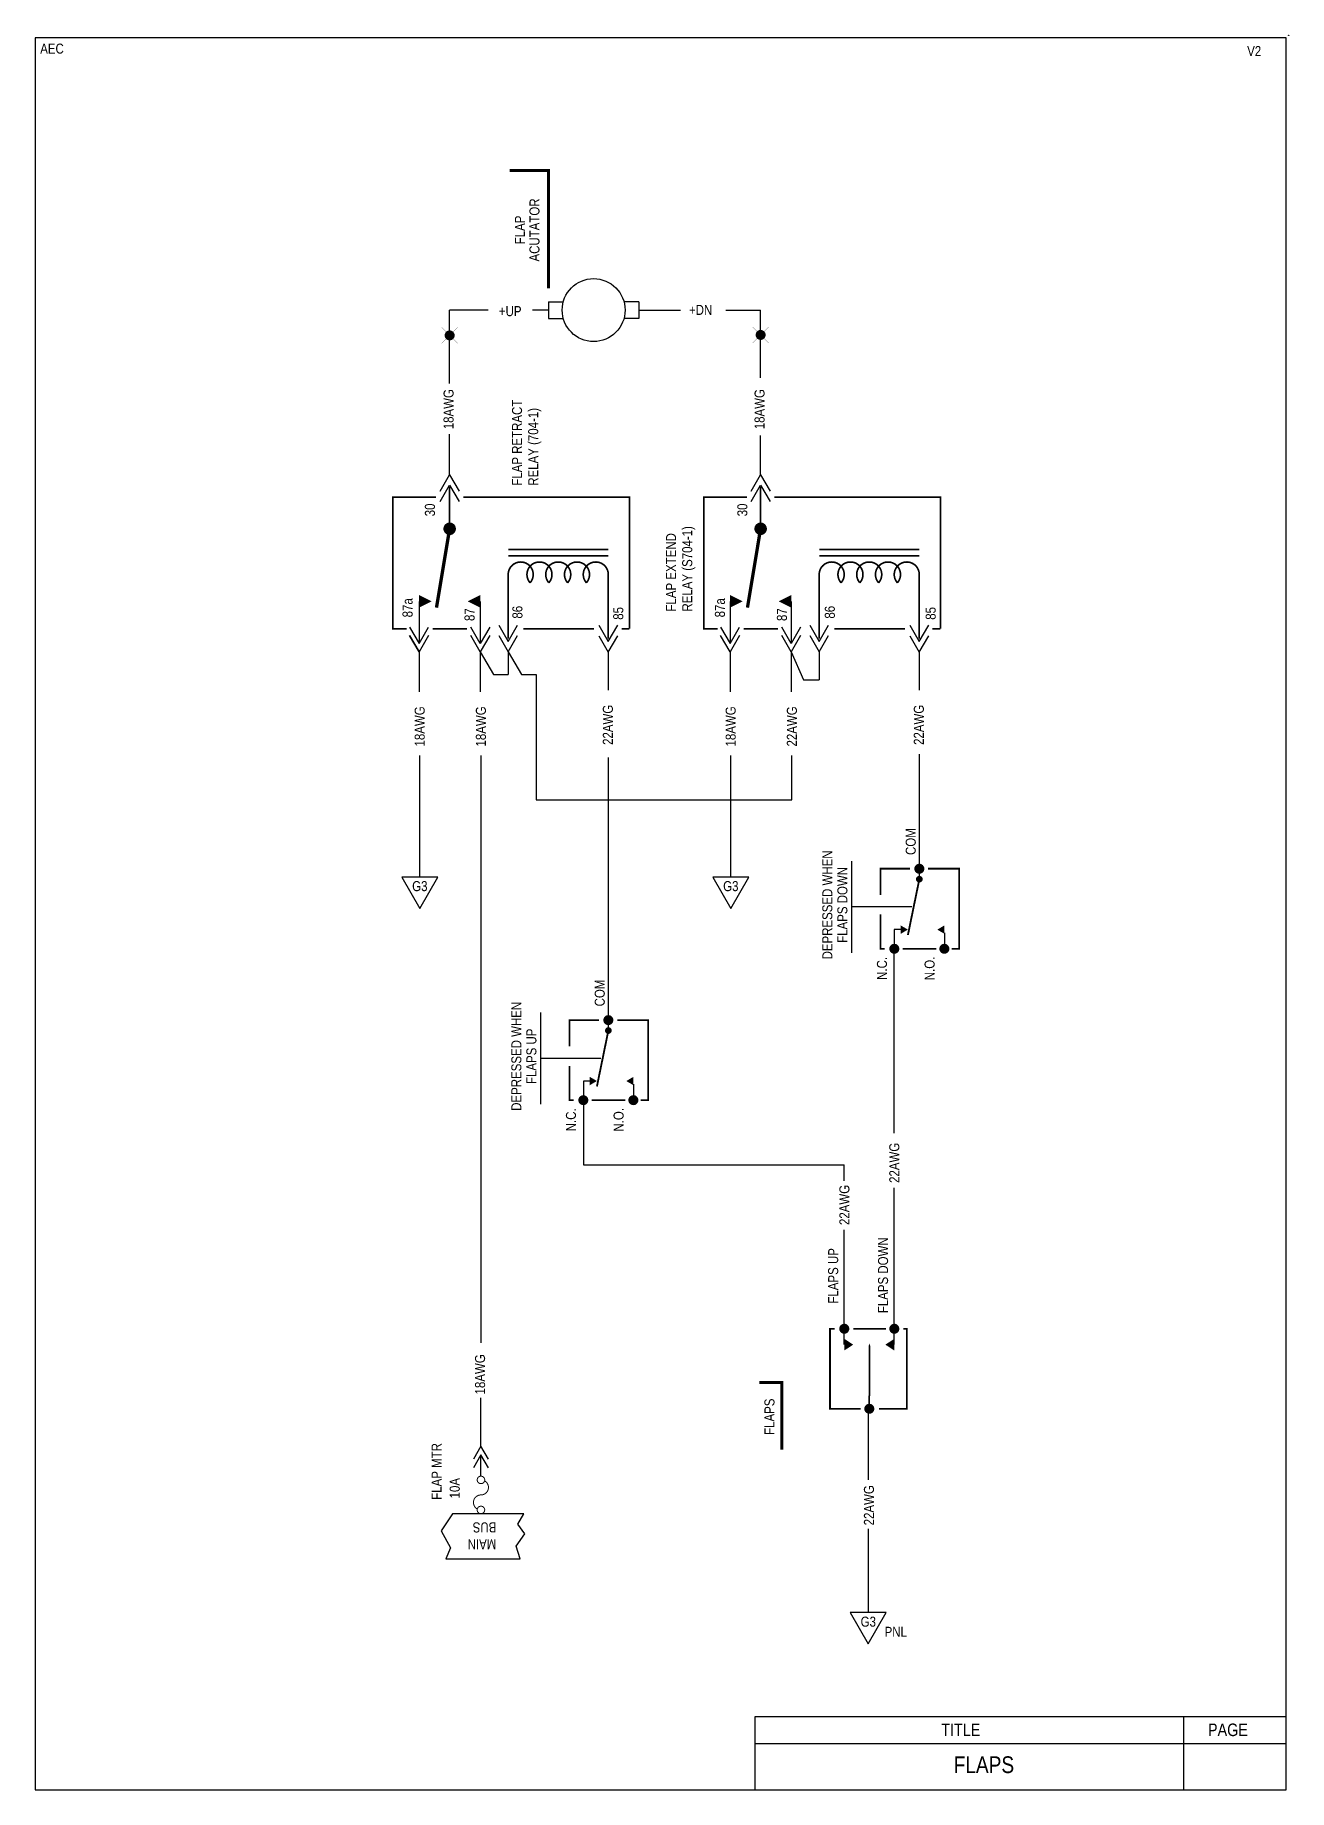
# Model space of a CAD drawing. Extents: x -9.8 to 25.2, y 29.5 to 52.
# Drawn here: x 17.73 to 25.25, y 41.47 to 51.98 of the extents above; entities that cross this region are included whole.
import ezdxf
from ezdxf.enums import TextEntityAlignment as Align

# ---------------------------------------------------------------- set-up
doc = ezdxf.new("R2010")
doc.units = 0
doc.header["$LTSCALE"] = 0.5
doc.header["$MEASUREMENT"] = 0
doc.layers.get('0').update_dxf_attribs({"linetype": 'CONTINUOUS'})
doc.styles.get("Standard").update_dxf_attribs({"font": 'technic_.ttf'})

msp = doc.modelspace()

# ---------------------------------------------------------------- texts
at = {"color": 7}
msp.add_text('AEC', height=0.06, dxfattribs=at).set_placement((17.76364054030368, 51.87131565189594))
for s, p in [('V2', (24.99930661397649, 51.85661941745559)), ('+UP', (20.51337071774102, 50.29821572705511)), ('+DN', (21.65287636957047, 50.30563492095722))]:
    msp.add_text(s, height=0.06).set_placement(p)
for s, height, p in [('FLAP', 0.05999999999994, (20.6695138007582, 50.81459341838219)), ('ACUTATOR', 0.05999999999994, (20.75666014769952, 50.81459341838219)), ('30', 0.06, (20.12988816145699, 49.13695223310357)), ('30', 0.06, (22.00277598447717, 49.13695223310357)), ('87a', 0.06, (19.99561969063555, 48.55049884498496)), ('87a', 0.06, (21.86850751365573, 48.55049884498496)), ('87', 0.06, (20.36726326502373, 48.50937055948549)), ('86', 0.06, (20.65427576275604, 48.52384000868352)), ('85', 0.06, (21.25905758100347, 48.5169854133534)), ('87', 0.06, (22.24015108804391, 48.50937055948549)), ('86', 0.06, (22.52716358577622, 48.52384000868352)), ('85', 0.06, (23.13194540402365, 48.5169854133534)), ('COM', 0.06, (23.01228600978148, 47.1494406958561)), ('DEPRESSED WHEN', 0.05999999999994, (22.5122673627939, 46.76992527629202)), ('FLAPS DOWN', 0.05999999999994, (22.60262298458284, 46.76992527629202)), ('N.C.', 0.06, (22.83973997085721, 46.38945080131608)), ('N.O.', 0.06, (23.12541522872503, 46.38945080131608)), ('COM', 0.06, (21.14789132177497, 46.24219563564271)), ('DEPRESSED WHEN', 0.05999999999994, (20.64787267478738, 45.86268021607863)), ('FLAPS UP', 0.05999999999994, (20.73822829657633, 45.86268021607863)), ('N.C.', 0.06, (20.9753452828507, 45.48220574110269)), ('N.O.', 0.06, (21.26102054071852, 45.48220574110269)), ('22AWG', 0.05999999999994, (22.91382530263624, 45.22446240331231)), ('22AWG', 0.05999999999994, (22.61476082846294, 44.97192051765556)), ('FLAPS UP', 0.05999999999994, (22.54738292196492, 44.54719357867265)), ('FLAPS DOWN', 0.05999999999994, (22.84644739613823, 44.55067300843452)), ('FLAPS', 0.05999999999994, (22.16541352607056, 43.70296720564089))]:
    msp.add_text(s, height=height, rotation=90).set_placement(p, align=Align.CENTER)
for s, p in [('18AWG', (20.24159795573025, 49.62033050523146)), ('18AWG', (22.10599264373677, 49.62033050523146)), ('FLAP RETRACT', (20.65208645810202, 49.28205754868853)), ('RELAY (704-1)', (20.74922931524487, 49.28205754868853)), ('RELAY (S704-1)', (21.67254531433234, 48.52809799321757)), ('FLAP EXTEND', (21.57540245718949, 48.52809799321757))]:
    msp.add_text(s, height=0.06, rotation=90, dxfattribs=at).set_placement(p)
for s, height, p in [('18AWG', 0.05999961599994003, (20.06850691410164, 47.71941889109701)), ('18AWG', 0.05999961599994003, (20.43535798583382, 47.71941889109701)), ('22AWG', 0.05999961599994003, (21.19660664634643, 47.72878157408672)), ('18AWG', 0.05999961599994003, (21.93290160210815, 47.71941889109701)), ('22AWG', 0.05999961599994003, (22.29975267384033, 47.71941889109701)), ('22AWG', 0.05999961599994003, (23.06100133435294, 47.72878157408672)), ('18AWG', 0.05999961599994003, (20.43039786043341, 43.83654534612284)), ('FLAP MTR', 0.06, (20.1697466095303, 43.20516020165866)), ('10A', 0.06, (20.2787074565364, 43.21354898743313)), ('22AWG', 0.05999961599994003, (22.76184825392993, 43.05204468318785))]:
    msp.add_text(s, height=height, rotation=90).set_placement(p)
for s, height, p in [('G3', 0.06, (20.0392861208026, 46.85263328116287)), ('G3', 0.06, (21.90368080880912, 46.85263328116289)), ('TITLE', 0.07499951999992503, (23.28258992305217, 41.78918346265269)), ('PAGE', 0.07499951999992503, (24.88409971075142, 41.78918346265269)), ('PAGE', 0.07499951999992503, (24.88409971075142, 41.78918346265269)), ('PAGE', 0.07499951999992503, (24.88409971075142, 41.78918346265269)), ('PAGE', 0.07499951999992503, (24.88409971075142, 41.78918346265269)), ('FLAPS', 0.1, (23.42092680200465, 41.56776278422755))]:
    msp.add_text(s, height=height).set_placement(p, align=Align.CENTER)

# ---------------------------------------------------------------- blocks, each defined once
blk = doc.blocks.new('MAINBUS')
for s, p in [('BUS', (-0.0790496792124582, 0.1157485406604657)), ('MAIN', (0.0220554109667308, 0.1157485406604657))]:
    blk.add_text(s, height=0.06, rotation=270).set_placement(p)
blk = doc.blocks.new('SPADETERM')
at = {"color": 7}
for p, q in [((0, 0), (-0.09778629398190475, 0.0564569431535098)), ((-0.09778629398190475, -0.0564569431535098), (0, 0)), ((0.06509466086077254, 0), (-0.03269163312113221, 0.0564569431535098)), ((-0.03269163312113221, -0.0564569431535098), (0.06509466086077254, 0))]:
    blk.add_line(p, q, dxfattribs=at)
blk = doc.blocks.new('FUSE')
at = {"const_width": 0.01}
blk.add_lwpolyline([(0.1404259733037172, -0.03625724772812688, -729.2147678623838), (0.1406250000000036, -0.03630921887069505, -0.7745966692415445), (0, 0, 0.7745966692414826), (-0.1406250000000036, 0.03630921887069505, 55.55771820439573), (-0.1380376597728556, 0.03554085559310494, 55.55771820439573)], format="xyb", dxfattribs=at)
blk = doc.blocks.new('SPLICE')
at = {"const_width": 0.002}
for points in [[(0.0485283297775041, 0.0485283297775041), (-0.04852832977750587, -0.04852832977750765)], [(0.04852832977750587, -0.04852832977750676), (-0.04852832977750587, 0.0485283297775041)]]:
    blk.add_lwpolyline(points, dxfattribs=at)
at = {"const_width": 0.03}
blk.add_lwpolyline([(-0.01500000000000057, 0, 1), (0.01500000000000057, 0, 1)], format="xyb", close=True, dxfattribs=at)
blk = doc.blocks.new('G3')
blk.add_lwpolyline([(-0.10814064147376, 0), (0, -0.1873050853956357), (0.1081406414737529, 0)], close=True)
for s, p in [('G3', (0.0003153238489108645, -0.08411461235873219)), ('PNL', (0.1648400205261016, -0.1450769392401696))]:
    blk.add_text(s, height=0.06).set_placement(p, align=Align.CENTER)

# ---------------------------------------------------------------- linework, layer by layer
for p, q in [((20.81133882030419, 50.38461688036131), (20.81133882030419, 50.28461688036131)), ((20.81133882030419, 50.38461688036131), (20.89958891585136, 50.38461688036131)), ((21.35138111980652, 50.38461688036131), (21.26313102425935, 50.38461688036131)), ((21.35138111980652, 50.38461688036131), (21.35138111980652, 50.28461688036131)), ((20.21820107786247, 49.89382414780959), (20.21820107786247, 50.33461688036132)), ((20.81133882030419, 50.28461688036131), (20.89958891585136, 50.28461688036131)), ((21.35138111980652, 50.28461688036131), (21.26313102425935, 50.28461688036131)), ((22.08259576586899, 49.92891619839622), (22.08259576586899, 50.33461688036132)), ((20.21820107786247, 49.34544424493114), (20.21820107786247, 49.59123543687208)), ((22.08259576586899, 49.34737544841858), (22.08259576586899, 49.58290067954429)), ((20.03477554199638, 48.5890802834495), (20.03477554199638, 48.33732069971304)), ((20.40162661372857, 48.5890802834495), (20.40162661372857, 48.33732069971304)), ((21.89917023000289, 48.5890802834495), (21.89917023000289, 48.33732069971304)), ((22.26602130173508, 48.5890802834495), (22.26602130173508, 48.33732069971304)), ((20.03477554199638, 48.28681489489686), (20.03477554199638, 48.04590928864562)), ((20.40162661372857, 48.34021317036536), (20.40162661372857, 48.33732069971305)), ((20.40162661372857, 48.28681489489686), (20.40162661372857, 48.04590928864562)), ((20.56913574765183, 48.28843675268433), (20.56913574765182, 48.15036339669972)), ((21.89917023000289, 48.28681489489686), (21.89917023000289, 48.04590928864562)), ((22.26602130173508, 48.34021317036536), (22.26602130173508, 48.33732069971305)), ((22.26602130173508, 48.28681489489686), (22.26602130173508, 48.04590928864562)), ((22.43353043565834, 48.28737840603692), (22.43353043565833, 48.11947312236521)), ((21.16958847069914, 46.61781486348352), (21.16958847069914, 47.65284486609969)), ((23.03398315870565, 47.00014610284499), (23.03398315870565, 47.673574136708)), ((22.62873486373538, 46.48312995948123), (22.62873486373538, 47.03219195449103)), ((23.03398315870565, 46.92418818240144), (23.03398315870565, 47.00172840865237)), ((22.98951388681817, 46.75766095698613), (22.62873486373538, 46.75766095698613)), ((22.88402213425791, 46.621900669995), (22.88402213425791, 46.50715701751755)), ((22.92293303353659, 46.621900669995), (22.88402213425791, 46.621900669995)), ((23.18402213425791, 46.60242856098347), (23.18402213425791, 46.50715701751755)), ((20.76434017572887, 45.57588489926784), (20.76434017572887, 46.12494689427763)), ((21.16958847069914, 46.01694312218805), (21.16958847069914, 46.09448334843898)), ((21.12511919881166, 45.85041589677274), (20.76434017572887, 45.85041589677274)), ((21.05853834553008, 45.71465560978161), (21.0196274462514, 45.71465560978161)), ((21.0196274462514, 45.71465560978161), (21.0196274462514, 45.59991195730416)), ((21.3196274462514, 45.69518350077008), (21.3196274462514, 45.59991195730416)), ((22.58402213425791, 45.11750926742089), (22.58402213425792, 45.21163187167974)), ((22.88402213425791, 44.23011149181168), (22.88402213425791, 45.07532687510071)), ((22.58402213425791, 44.23011149181168), (22.58402213425791, 44.82369449701982)), ((22.58402213425791, 44.13483994834576), (22.58402213425791, 44.23011149181168)), ((22.88402213425791, 44.13483994834576), (22.88402213425791, 44.23011149181168)), ((22.72774041036512, 43.76303710683373), (22.72774041036512, 43.32428663386854)), ((20.40582186868588, 43.34876195020325), (20.40582186868588, 43.47551457817934))]:
    msp.add_line(p, q)
at = {"color": 7}
for p, q in [((20.44947894790326, 50.33461688036132), (20.21820107786247, 50.33461688036132)), ((20.81133882030419, 50.33461688036132), (20.71527342928199, 50.33461688036132)), ((21.35138111980652, 50.33461688036132), (21.60144753808279, 50.33461688036132)), ((21.8741118566197, 50.33461688036132), (22.08259576586899, 50.33461688036132)), ((20.16174413470896, 49.24958915443666), (20.21820107786247, 49.34737544841857)), ((20.21820107786247, 49.34737544841857), (20.27465802101598, 49.24958915443666)), ((22.02613882271547, 49.24958915443666), (22.08259576586899, 49.34737544841857)), ((22.08259576586899, 49.34737544841857), (22.13905270902249, 49.24958915443666)), ((20.16174413470896, 49.18774077649238), (20.21820107786247, 49.28552707047429)), ((20.21820107786247, 49.28552707047429), (20.27465802101598, 49.18774077649238)), ((22.02613882271547, 49.18774077649238), (22.08259576586899, 49.28552707047429)), ((22.08259576586899, 49.28552707047429), (22.13905270902249, 49.18774077649238)), ((19.97831859884288, 48.43510699369494), (20.03477554199638, 48.33732069971304)), ((20.03477554199638, 48.28681489489686), (19.97831859884288, 48.38460118887875)), ((19.97831859884287, 48.38460118887875), (20.03477554199638, 48.28681489489686)), ((20.03477554199638, 48.33732069971304), (20.0912324851499, 48.43510699369494)), ((20.0912324851499, 48.38460118887875), (20.03477554199638, 48.28681489489686)), ((20.40162661372857, 48.33732069971304), (20.34516967057506, 48.43510699369494)), ((20.40162661372857, 48.28681489489686), (20.34516967057506, 48.38460118887875)), ((20.45808355688208, 48.43510699369494), (20.40162661372857, 48.33732069971304)), ((20.45808355688208, 48.38460118887875), (20.40162661372857, 48.28681489489686)), ((20.51267880449832, 48.4470130779631), (20.56913574765183, 48.3492267839812)), ((20.51267880449832, 48.38516470001883), (20.56913574765183, 48.28737840603692)), ((20.56913574765183, 48.3492267839812), (20.62559269080534, 48.4470130779631)), ((20.56913574765183, 48.28737840603692), (20.62559269080534, 48.38516470001883)), ((21.11267880449832, 48.4470130779631), (21.16913574765183, 48.3492267839812)), ((21.11267880449832, 48.38235344076472), (21.16913574765183, 48.28456714678282)), ((21.16913574765183, 48.3492267839812), (21.22559269080534, 48.4470130779631)), ((21.16913574765183, 48.28456714678282), (21.22559269080534, 48.38235344076472)), ((21.84271328684939, 48.43510699369494), (21.89917023000289, 48.33732069971304)), ((21.89917023000289, 48.28681489489686), (21.84271328684939, 48.38460118887875)), ((21.89917023000289, 48.33732069971304), (21.95562717315641, 48.43510699369494)), ((21.95562717315641, 48.38460118887875), (21.89917023000289, 48.28681489489686)), ((22.26602130173508, 48.33732069971304), (22.20956435858157, 48.43510699369494)), ((22.26602130173508, 48.28681489489686), (22.20956435858157, 48.38460118887875)), ((22.32247824488859, 48.43510699369494), (22.26602130173508, 48.33732069971304)), ((22.32247824488859, 48.38460118887875), (22.26602130173508, 48.28681489489686)), ((22.37707349250483, 48.4470130779631), (22.43353043565834, 48.3492267839812)), ((22.37707349250483, 48.38516470001883), (22.43353043565834, 48.28737840603692)), ((22.43353043565834, 48.3492267839812), (22.48998737881185, 48.4470130779631)), ((22.43353043565834, 48.28737840603692), (22.48998737881185, 48.38516470001883)), ((22.97707349250484, 48.4470130779631), (23.03353043565834, 48.3492267839812)), ((22.97707349250484, 48.38235344076472), (23.03353043565834, 48.28456714678282)), ((23.03353043565834, 48.3492267839812), (23.08998737881186, 48.4470130779631)), ((23.03353043565834, 48.28456714678282), (23.08998737881186, 48.38235344076472)), ((20.40162661372857, 48.28681489489686), (20.48110709521973, 48.15036339669972)), ((20.56913574765183, 48.28737840603692), (20.64861622914299, 48.15092690783978)), ((21.16913574765183, 48.28456714678282), (21.16913574765183, 48.05614413319821)), ((22.26602130173508, 48.28681489489686), (22.33976768270983, 48.11947312236521)), ((23.03353043565834, 48.28432155193384), (23.03353043565834, 48.05589853834922)), ((20.48110709521973, 48.15036339669972), (20.56913574765182, 48.15036339669972)), ((20.64861622914299, 48.15092690783978), (20.73664488157508, 48.15092690783978)), ((20.73664488157508, 48.15092690783978), (20.73664488157508, 47.39889673068051)), ((22.33976768270983, 48.11947312236521), (22.43353043565833, 48.11947312236521)), ((20.03897079695369, 46.93674789352161), (20.03897079695369, 47.66552339285015)), ((20.40582186868588, 47.66552339285015), (20.40582186868588, 44.14593802123391)), ((21.90336548496021, 46.93674789352162), (21.9033654849602, 47.66552339285015)), ((22.2702165566924, 47.39889673068051), (22.27021655669239, 47.66552339285015)), ((20.73664488157508, 47.39889673068051), (22.2702165566924, 47.39889673068051)), ((23.03398315870565, 47.00014610284499), (23.03398315870565, 47.00014610284499)), ((21.16958847069914, 46.07948334843898), (21.16958847069914, 46.61781486348352)), ((21.16958847069914, 46.61781486348352), (21.16958847069914, 46.61781486348352)), ((22.88402213425791, 45.40263639082934), (22.88402213425791, 46.50715701751755)), ((21.16958847069914, 46.0929010426316), (21.16958847069914, 46.0929010426316)), ((21.0196274462514, 45.59991195730416), (21.0196274462514, 45.21163187167974)), ((21.0196274462514, 45.21163187167974), (22.58402213425792, 45.21163187167974)), ((20.40582186868588, 43.526121495313), (20.40582186868588, 43.81566139331522)), ((22.72774041036512, 43.03118854378812), (22.72774041036512, 42.52905232269588)), ((25.23279641817108, 41.90480852990958), (22.04790723534524, 41.90480852990959)), ((22.04790723534524, 41.90480852990959), (22.04790723534522, 41.4666735125957)), ((24.61792776575204, 41.90480852990959), (24.61792776575204, 41.4666735125957)), ((24.61792776575204, 41.90480852990958), (24.61792776575204, 41.4666735125957)), ((25.23279641817108, 41.74243336573114), (22.04790723534523, 41.74243336573114)), ((25.23279641817108, 41.74243336573115), (22.80811277827584, 41.74243336573115))]:
    msp.add_line(p, q, dxfattribs=at)
at = {"color": 3}
msp.add_lwpolyline([(25.23279641817106, 41.4666735125957), (25.23279641817107, 51.9666735125957), (17.73279641817106, 51.9666735125957), (17.73279641817106, 41.4666735125957)], close=True, dxfattribs=at)
for points in [[(20.80998062192611, 50.46464143942476, 0.017999999999982, 0.017999999999982, 0), (20.80998062192611, 51.17151326503838, 0.017999999999982, 0.017999999999982, 0), (20.5781512573439, 51.17151326503838, 0, 0, 0), (20.5781512573439, 50.46464143942476, 0, 0, 0), (20.80998062192611, 50.46464143942476, 0.017999999999982, 0.017999999999982, 0)], [(20.10977554199638, 48.5890802834495, 0, 0.075, 0), (20.03477554199638, 48.5890802834495, 0.075, 0.075, 0)], [(20.32662661372857, 48.5890802834495, 0, 0.075, 0), (20.40162661372857, 48.5890802834495, 0.075, 0.075, 0)], [(21.9741702300029, 48.5890802834495, 0, 0.075, 0), (21.89917023000289, 48.5890802834495, 0.075, 0.075, 0)], [(22.19102130173508, 48.5890802834495, 0, 0.075, 0), (22.26602130173508, 48.5890802834495, 0.075, 0.075, 0)], [(22.92293303353659, 46.621900669995, 0.05, 0, 0), (22.96524914646532, 46.621900669995, 0, 0, 0)], [(23.18401527619237, 46.621900669995, 0.05, 0, 0), (23.14169916326365, 46.621900669995, 0, 0, 0)], [(21.05853834553008, 45.71465560978161, 0.05, 0, 0), (21.10085445845881, 45.71465560978161, 0, 0, 0)], [(21.31962058818586, 45.71465560978161, 0.05, 0, 0), (21.27730447525713, 45.71465560978161, 0, 0, 0)], [(22.58402213425791, 44.13483994834576, 0.07, 0, 0), (22.6377359362696, 44.13483994834576, 0, 0, 0)], [(22.88402213425791, 44.13483994834576, 0.07, 0, 0), (22.83030833224623, 44.13483994834576, 0, 0, 0)], [(22.20905098265613, 43.50504683278956, 0.017999999999982, 0.017999999999982, 0), (22.20905098265613, 43.90785526703289, 0.017999999999982, 0.017999999999982, 0), (22.07405098265626, 43.90785526703289, 0, 0, 0), (22.07405098265626, 43.50504683278956, 0, 0, 0), (22.20905098265613, 43.50504683278956, 0.017999999999982, 0.017999999999982, 0)]]:
    msp.add_lwpolyline(points, format="xyseb")
for points, const_width in [([(19.96110496620054, 48.42474821577107), (19.87696703997684, 48.42474821577107), (19.87696703997684, 49.21428626932445), (20.1366573662469, 49.21428626932445)], 0.01), ([(20.21820107786247, 49.02391975968741), (20.21820107786247, 49.27567934342387)], 0.01), ([(20.30078335201373, 49.21428626932445), (20.49138124774748, 49.21428626932445)], 0.01), ([(20.75374582751891, 49.21428626932445), (20.48079247105731, 49.21428626932445)], 0.01), ([(21.29612797978786, 48.42474821577107), (21.29612797978786, 49.21428626932445), (20.72636202002385, 49.21428626932445)], 0.01), ([(21.82549965420706, 48.42474821577107), (21.74136172798335, 48.42474821577107), (21.74136172798335, 49.21428626932445), (22.00105205425341, 49.21428626932445)], 0.01), ([(22.08259576586899, 49.02391975968741), (22.08259576586899, 49.27567934342387)], 0.01), ([(22.16517804002024, 49.21428626932445), (22.355775935754, 49.21428626932445)], 0.01), ([(22.61814051552543, 49.21428626932445), (22.34518715906382, 49.21428626932445)], 0.01), ([(23.16052266779437, 48.42474821577107), (23.16052266779437, 49.21428626932445), (22.59075670803036, 49.21428626932445)], 0.01), ([(20.21412661372857, 49.00158028344949), (20.13912661372857, 48.55158028344949)], 0.02), ([(22.07852130173508, 49.00158028344949), (22.00352130173508, 48.55158028344949)], 0.02), ([(20.56913574765183, 48.89995420164602), (21.16913574765183, 48.89995420164602)], 0.01), ([(22.43353043565834, 48.89995420164602), (23.03353043565834, 48.89995420164602)], 0.01), ([(20.56913574765183, 48.86245420164602), (21.16913574765183, 48.86245420164602)], 0.01), ([(22.43353043565834, 48.86245420164602), (23.03353043565834, 48.86245420164602)], 0.01), ([(20.32196088422173, 48.42474821577107), (20.11561629634057, 48.42474821577107)], 0.01), ([(20.66080161127323, 48.42474821577107), (21.08435250950142, 48.42474821577107)], 0.01), ([(21.24847849526825, 48.42474821577107), (21.29612797978786, 48.42474821577107)], 0.01), ([(22.18635557222824, 48.42474821577107), (21.98001098434708, 48.42474821577107)], 0.01), ([(22.52519629927974, 48.42474821577107), (22.94874719750793, 48.42474821577107)], 0.01), ([(23.11287318327476, 48.42474821577107), (23.16052266779437, 48.42474821577107)], 0.01), ([(22.97748322700529, 46.98672840865237), (22.80084944514012, 46.98672840865237), (22.80084944514012, 46.8292964138917)], 0.0110390673), ([(23.03398315870565, 46.92418818240144), (22.96548328525305, 46.58962301290423)], 0.0110390673), ([(23.0868683991289, 46.98672840865237), (23.27244222101935, 46.98672840865237), (23.27244222101935, 46.50715701751755), (23.22856151156034, 46.50715701751755)], 0.0110390673), ([(22.80084944514012, 46.71278330972114), (22.80084944514012, 46.50715701751755), (22.82550254657544, 46.50715701751755)], 0.0110390673), ([(22.93488771869905, 46.50715701751755), (23.13603861926796, 46.50715701751755)], 0.0110390673), ([(21.11308853899877, 46.07948334843898), (20.93645475713361, 46.07948334843898), (20.93645475713361, 45.92205135367831)], 0.0110390673), ([(21.22247371112238, 46.07948334843898), (21.40804753301283, 46.07948334843898), (21.40804753301283, 45.59991195730416), (21.36416682355382, 45.59991195730416)], 0.0110390673), ([(21.16958847069914, 46.01694312218805), (21.10108859724654, 45.68237795269084)], 0.0110390673), ([(20.93645475713361, 45.80553824950775), (20.93645475713361, 45.59991195730416), (20.96110785856893, 45.59991195730416)], 0.0110390673), ([(21.07049303069254, 45.59991195730416), (21.27164393126144, 45.59991195730416)], 0.0110390673), ([(22.68189849697296, 43.75054010067687), (22.49800455789889, 43.75054010067687), (22.49800455789889, 44.23011149181168), (22.52670338772171, 44.23011149181168)], 0.0110390673), ([(22.6391312638908, 44.23011149181168), (22.83478343780386, 44.23011149181168)], 0.0110390673), ([(22.79130517693429, 43.75054010067687), (22.95898315870566, 43.75054010067687), (22.95898315870566, 44.23011149181168), (22.93864817210338, 44.23011149181168)], 0.0110390673)]:
    msp.add_lwpolyline(points, dxfattribs=dict(const_width=const_width))
for points, const_width in [([(20.21820107786247, 49.00516975968741, 1), (20.21820107786247, 49.04266975968742, 1)], 0.0375), ([(22.08259576586899, 49.00516975968741, 1), (22.08259576586899, 49.04266975968742, 1)], 0.0375), ([(23.03398315870565, 47.00172840865237, -1), (23.03398315870565, 46.97172840865237, -1)], 0.03), ([(23.03975323832184, 46.93235556761477, -1), (23.02821307908946, 46.91602079718812, -1)], 0.02), ([(22.88402213425791, 46.52215701751755, -1), (22.88402213425791, 46.49215701751755, -1)], 0.03), ([(23.18402213425791, 46.52215701751755, -1), (23.18402213425791, 46.49215701751755, -1)], 0.03), ([(21.16958847069914, 46.09448334843898, -1), (21.16958847069914, 46.06448334843898, -1)], 0.03), ([(21.17535855031533, 46.02511050740138, -1), (21.16381839108295, 46.00877573697473, -1)], 0.02), ([(21.0196274462514, 45.61491195730416, -1), (21.0196274462514, 45.58491195730416, -1)], 0.03), ([(21.3196274462514, 45.61491195730416, -1), (21.3196274462514, 45.58491195730416, -1)], 0.03)]:
    msp.add_lwpolyline(points, format="xyb", close=True, dxfattribs=dict(const_width=const_width))
at = {"const_width": 0.01}
for points in [[(21.16913574765183, 48.36563959678576), (21.16913574765183, 48.74995420164603, 1.447009440658914), (21.03788574765183, 48.70034636456356, 2.215250437021534), (20.92538574765183, 48.70034636456356, 2.215250437021521), (20.81288574765183, 48.70034636456356, 2.215250437021545), (20.70038574765183, 48.70034636456356, 1.447009440658914), (20.56913574765183, 48.74995420164603), (20.56913574765183, 48.36563959678576)], [(23.03353043565834, 48.36563959678576), (23.03353043565834, 48.74995420164603, 1.447009440658914), (22.90228043565834, 48.70034636456356, 2.215250437021534), (22.78978043565834, 48.70034636456356, 2.215250437021521), (22.67728043565835, 48.70034636456356, 2.215250437021545), (22.56478043565834, 48.70034636456356, 1.447009440658914), (22.43353043565834, 48.74995420164603), (22.43353043565834, 48.36563959678576)]]:
    msp.add_lwpolyline(points, format="xyb", dxfattribs=at)
for points in [[(19.93083015547992, 46.93674789352161), (20.03897079695368, 46.74944280812597), (20.14711143842744, 46.93674789352161)], [(21.79522484348644, 46.93674789352162), (21.9033654849602, 46.74944280812598), (22.01150612643396, 46.93674789352162)]]:
    msp.add_lwpolyline(points, close=True)
at = {"color": 7, "const_width": 0.03}
for points in [[(22.58402213425791, 44.21511149181168, 1), (22.58402213425791, 44.24511149181168, 1)], [(22.88402213425791, 44.21511149181168, 1), (22.88402213425791, 44.24511149181168, 1)], [(22.73398315870566, 43.73554010067686, 1), (22.73398315870566, 43.76554010067687, 1)]]:
    msp.add_lwpolyline(points, format="xyb", close=True, dxfattribs=at)
at = {"color": 7}
msp.add_lwpolyline([(22.73398315870566, 43.75054010067687, 0.01, 0.01, 0), (22.73478352546791, 44.05014116311936, 0.06, 0, 0), (22.73502908549398, 44.14206157782832, 0, 0, 0)], format="xyseb", dxfattribs=at)
at = {"color": 1}
msp.add_lwpolyline([(20.6179210886835, 42.92739233795826), (20.66881475889033, 43.00154896558373), (20.62640328776656, 43.05875547175641), (20.66206104250941, 43.12178831899974), (20.23484211756416, 43.12178831899974), (20.16640901858376, 43.01849898454952), (20.22366449667239, 42.91679846080677), (20.19556864385252, 42.85179004700002), (20.6409501321089, 42.85179004700002)], close=True, dxfattribs=at)
at = {"color": 7}
msp.add_circle((25.24863159072889, 51.98137191312614), 0.001, dxfattribs=at)
msp.add_circle((25.24863159072889, 51.98137191312614), 0.001, dxfattribs=at)
msp.add_circle((21.08135997005536, 50.33461688036132), 0.1885224552843354)

# ---------------------------------------------------------------- block references
for name, p, rotation in [('SPLICE', (20.21820107786248, 50.18293209341373), 90), ('MAINBUS', (20.38212409312676, 42.9906308136928), 270)]:
    msp.add_blockref(name, p, dxfattribs=dict(rotation=rotation))
at = {"color": 7, "rotation": 90}
msp.add_blockref('SPLICE', (22.08259576586899, 50.18554437487807), dxfattribs=at)
for name, p, xscale, yscale, zscale in [('SPADETERM', (20.40582186868588, 43.47404576662438), 0.8000000000000007, 0.7999999999999972, 0.8), ('FUSE', (20.40582186868588, 43.23428831899975), 0.5999999999999996, 0.6000000000000014, 0.6000000000000001)]:
    msp.add_blockref(name, p, dxfattribs=dict(at, xscale=xscale, yscale=yscale, zscale=zscale))
at = {"color": 7}
msp.add_blockref('G3', (22.72774041036512, 42.52905232269588), dxfattribs=at)

msp.set_redraw_order([(e.dxf.handle, doc.entitydb.next_handle()) for e in msp.query("TEXT MTEXT ATTDEF DIMENSION ARC_DIMENSION")])  # texts and dimensions are drawn at this point

doc.saveas('drawing.dxf')
